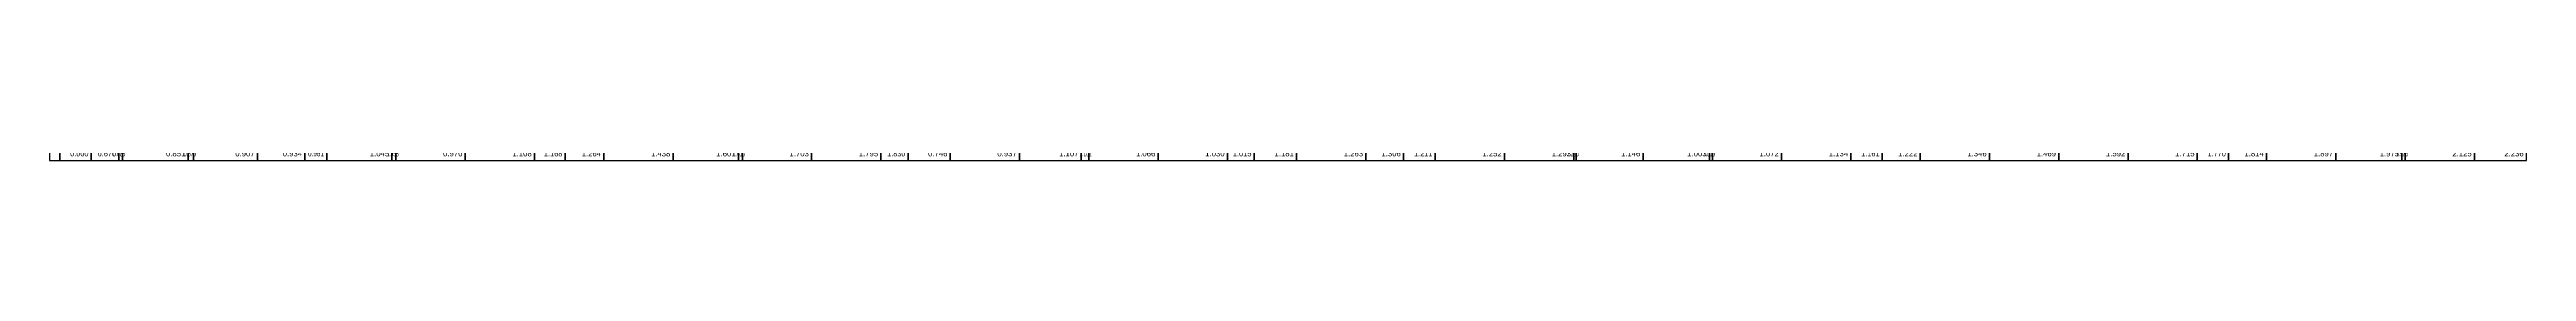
# Model space of a CAD drawing. Extents: x -160 to 364724, y -100 to 7353297.
# Drawn here: x 360157 to 360872, y 7350977 to 7350977 of the extents above; entities that cross this region are included whole.
import ezdxf
from ezdxf.enums import TextEntityAlignment as Align

# ---------------------------------------------------------------- set-up
doc = ezdxf.new("R2010")
doc.units = 0
doc.header["$LTSCALE"] = 5
doc.layers.add('PS_PERFIL_COTA_LIN', color=7, linetype='Continuous')
doc.layers.add('PS_PERFIL_COTA_TXT', color=5, linetype='Continuous')
doc.styles.get("Standard").update_dxf_attribs({"font": 'arial.ttf'})

msp = doc.modelspace()

# ---------------------------------------------------------------- linework, layer by layer
at = {"layer": 'PS_PERFIL_COTA_LIN', "linetype": 'Continuous'}
for points in [[(360156.96, 7350981.353), (360156.96, 7350977.353), (360159.935, 7350977.353), (360159.935, 7350981.353)], [(360159.935, 7350981.353), (360159.935, 7350977.353), (360169.003, 7350977.353), (360169.003, 7350981.353)], [(360169.003, 7350981.353), (360169.003, 7350977.353), (360176.96, 7350977.353), (360176.96, 7350981.353)], [(360176.96, 7350981.353), (360176.96, 7350977.353), (360177.991, 7350977.353), (360177.991, 7350981.353)], [(360177.991, 7350981.353), (360177.991, 7350977.353), (360196.96, 7350977.353), (360196.96, 7350981.353)], [(360196.96, 7350981.353), (360196.96, 7350977.353), (360198.47, 7350977.353), (360198.47, 7350981.353)], [(360198.47, 7350981.353), (360198.47, 7350977.353), (360216.96, 7350977.353), (360216.96, 7350981.353)], [(360216.96, 7350981.353), (360216.96, 7350977.353), (360230.674, 7350977.353), (360230.674, 7350981.353)], [(360230.674, 7350981.353), (360230.674, 7350977.353), (360236.96, 7350977.353), (360236.96, 7350981.353)], [(360236.96, 7350981.353), (360236.96, 7350977.353), (360255.803, 7350977.353), (360255.803, 7350981.353)], [(360255.803, 7350981.353), (360255.803, 7350977.353), (360256.96, 7350977.353), (360256.96, 7350981.353)], [(360256.96, 7350981.353), (360256.96, 7350977.353), (360276.96, 7350977.353), (360276.96, 7350981.353)], [(360276.96, 7350981.353), (360276.96, 7350977.353), (360296.96, 7350977.353), (360296.96, 7350981.353)], [(360296.96, 7350981.353), (360296.96, 7350977.353), (360305.805, 7350977.353), (360305.805, 7350981.353)], [(360305.805, 7350981.353), (360305.805, 7350977.353), (360316.96, 7350977.353), (360316.96, 7350981.353)], [(360316.96, 7350981.353), (360316.96, 7350977.353), (360336.96, 7350977.353), (360336.96, 7350981.353)], [(360336.96, 7350981.353), (360336.96, 7350977.353), (360355.805, 7350977.353), (360355.805, 7350981.353)], [(360355.805, 7350981.353), (360355.805, 7350977.353), (360356.96, 7350977.353), (360356.96, 7350981.353)], [(360356.96, 7350981.353), (360356.96, 7350977.353), (360376.96, 7350977.353), (360376.96, 7350981.353)], [(360376.96, 7350981.353), (360376.96, 7350977.353), (360396.96, 7350977.353), (360396.96, 7350981.353)], [(360396.96, 7350981.353), (360396.96, 7350977.353), (360404.78, 7350977.353), (360404.78, 7350981.353)], [(360404.78, 7350981.353), (360404.78, 7350977.353), (360416.96, 7350977.353), (360416.96, 7350981.353)], [(360416.96, 7350981.353), (360416.96, 7350977.353), (360436.96, 7350977.353), (360436.96, 7350981.353)], [(360436.96, 7350981.353), (360436.96, 7350977.353), (360454.78, 7350977.353), (360454.78, 7350981.353)], [(360454.78, 7350981.353), (360454.78, 7350977.353), (360456.96, 7350977.353), (360456.96, 7350981.353)], [(360456.96, 7350981.353), (360456.96, 7350977.353), (360476.96, 7350977.353), (360476.96, 7350981.353)], [(360476.96, 7350981.353), (360476.96, 7350977.353), (360496.96, 7350977.353), (360496.96, 7350981.353)], [(360496.96, 7350981.353), (360496.96, 7350977.353), (360504.726, 7350977.353), (360504.726, 7350981.353)], [(360504.726, 7350981.353), (360504.726, 7350977.353), (360516.96, 7350977.353), (360516.96, 7350981.353)], [(360516.96, 7350981.353), (360516.96, 7350977.353), (360536.96, 7350977.353), (360536.96, 7350981.353)], [(360536.96, 7350981.353), (360536.96, 7350977.353), (360547.833, 7350977.353), (360547.833, 7350981.353)], [(360547.833, 7350981.353), (360547.833, 7350977.353), (360556.96, 7350977.353), (360556.96, 7350981.353)], [(360556.96, 7350981.353), (360556.96, 7350977.353), (360576.96, 7350977.353), (360576.96, 7350981.353)], [(360576.96, 7350981.353), (360576.96, 7350977.353), (360596.96, 7350977.353), (360596.96, 7350981.353)], [(360596.96, 7350981.353), (360596.96, 7350977.353), (360597.645, 7350977.353), (360597.645, 7350981.353)], [(360597.645, 7350981.353), (360597.645, 7350977.353), (360616.96, 7350977.353), (360616.96, 7350981.353)], [(360616.96, 7350981.353), (360616.96, 7350977.353), (360636.093, 7350977.353), (360636.093, 7350981.353)], [(360636.093, 7350981.353), (360636.093, 7350977.353), (360636.96, 7350977.353), (360636.96, 7350981.353)], [(360636.96, 7350981.353), (360636.96, 7350977.353), (360656.96, 7350977.353), (360656.96, 7350981.353)], [(360656.96, 7350981.353), (360656.96, 7350977.353), (360676.96, 7350977.353), (360676.96, 7350981.353)], [(360676.96, 7350981.353), (360676.96, 7350977.353), (360686.025, 7350977.353), (360686.025, 7350981.353)], [(360686.025, 7350981.353), (360686.025, 7350977.353), (360696.96, 7350977.353), (360696.96, 7350981.353)], [(360696.96, 7350981.353), (360696.96, 7350977.353), (360716.96, 7350977.353), (360716.96, 7350981.353)], [(360716.96, 7350981.353), (360716.96, 7350977.353), (360736.96, 7350977.353), (360736.96, 7350981.353)], [(360736.96, 7350981.353), (360736.96, 7350977.353), (360756.96, 7350977.353), (360756.96, 7350981.353)], [(360756.96, 7350981.353), (360756.96, 7350977.353), (360776.96, 7350977.353), (360776.96, 7350981.353)], [(360776.96, 7350981.353), (360776.96, 7350977.353), (360785.988, 7350977.353), (360785.988, 7350981.353)], [(360785.988, 7350981.353), (360785.988, 7350977.353), (360796.96, 7350977.353), (360796.96, 7350981.353)], [(360796.96, 7350981.353), (360796.96, 7350977.353), (360816.96, 7350977.353), (360816.96, 7350981.353)], [(360816.96, 7350981.353), (360816.96, 7350977.353), (360835.987, 7350977.353), (360835.987, 7350981.353)], [(360835.987, 7350981.353), (360835.987, 7350977.353), (360836.96, 7350977.353), (360836.96, 7350981.353)], [(360836.96, 7350981.353), (360836.96, 7350977.353), (360856.96, 7350977.353), (360856.96, 7350981.353)], [(360856.96, 7350981.353), (360856.96, 7350977.353), (360871.969, 7350977.353), (360871.969, 7350981.353)]]:
    msp.add_lwpolyline(points, close=True, dxfattribs=at)
for points in [[(360156.96, 7350977.353), (360159.935, 7350977.353)], [(360159.935, 7350977.353), (360169.003, 7350977.353)], [(360169.003, 7350977.353), (360176.96, 7350977.353)], [(360177.991, 7350977.353), (360196.96, 7350977.353)], [(360198.47, 7350977.353), (360216.96, 7350977.353)], [(360216.96, 7350977.353), (360230.674, 7350977.353)], [(360236.96, 7350977.353), (360255.803, 7350977.353)], [(360276.96, 7350977.353), (360296.96, 7350977.353)], [(360305.805, 7350977.353), (360316.96, 7350977.353)], [(360316.96, 7350977.353), (360336.96, 7350977.353)], [(360336.96, 7350977.353), (360355.805, 7350977.353)], [(360356.96, 7350977.353), (360376.96, 7350977.353)], [(360376.96, 7350977.353), (360396.96, 7350977.353)], [(360396.96, 7350977.353), (360404.78, 7350977.353)], [(360416.96, 7350977.353), (360436.96, 7350977.353)], [(360454.78, 7350977.353), (360456.96, 7350977.353)], [(360456.96, 7350977.353), (360476.96, 7350977.353)], [(360476.96, 7350977.353), (360496.96, 7350977.353)], [(360496.96, 7350977.353), (360504.726, 7350977.353)], [(360516.96, 7350977.353), (360536.96, 7350977.353)], [(360536.96, 7350977.353), (360547.833, 7350977.353)], [(360556.96, 7350977.353), (360576.96, 7350977.353)], [(360576.96, 7350977.353), (360596.96, 7350977.353)], [(360597.645, 7350977.353), (360616.96, 7350977.353)], [(360616.96, 7350977.353), (360636.093, 7350977.353)], [(360636.96, 7350977.353), (360656.96, 7350977.353)], [(360656.96, 7350977.353), (360676.96, 7350977.353)], [(360676.96, 7350977.353), (360686.025, 7350977.353)], [(360696.96, 7350977.353), (360716.96, 7350977.353)], [(360716.96, 7350977.353), (360736.96, 7350977.353)], [(360736.96, 7350977.353), (360756.96, 7350977.353)], [(360756.96, 7350977.353), (360776.96, 7350977.353)], [(360785.988, 7350977.353), (360796.96, 7350977.353)], [(360796.96, 7350977.353), (360816.96, 7350977.353)], [(360816.96, 7350977.353), (360835.987, 7350977.353)], [(360836.96, 7350977.353), (360856.96, 7350977.353)], [(360856.96, 7350977.353), (360871.969, 7350977.353)]]:
    msp.add_lwpolyline(points, dxfattribs=at)

# ---------------------------------------------------------------- texts
at = {"layer": 'PS_PERFIL_COTA_TXT'}
for s, width, p in [('0.000', 0.944533, (360168.203, 7350979.353)), ('0.670', 0.828926, (360176.16, 7350979.353)), ('0.683', 0.5, (360178.791, 7350979.353)), ('0.870', 0.5, (360199.27, 7350979.353)), ('0.961', 0.654862, (360236.16, 7350979.353)), ('1.058', 0.5, (360257.76, 7350979.353)), ('1.168', 0.921283, (360305.005, 7350979.353)), ('1.610', 0.5, (360357.76, 7350979.353)), ('1.830', 0.814578, (360403.98, 7350979.353)), ('1.102', 0.5, (360457.76, 7350979.353)), ('1.015', 0.808897, (360503.926, 7350979.353)), ('1.211', 0.95078, (360556.16, 7350979.353)), ('1.290', 0.5, (360598.445, 7350979.353)), ('1.010', 0.5, (360637.76, 7350979.353)), ('1.161', 0.944225, (360685.225, 7350979.353)), ('1.770', 0.940424, (360785.188, 7350979.353)), ('1.976', 0.5, (360837.76, 7350979.353))]:
    msp.add_text(s, height=1.6, dxfattribs=dict(at, width=width)).set_placement(p, align=Align.MIDDLE_RIGHT)
for s, p in [('0.851', (360196.16, 7350979.353)), ('0.907', (360216.16, 7350979.353)), ('0.934', (360229.874, 7350979.353)), ('1.045', (360255.003, 7350979.353)), ('0.970', (360276.16, 7350979.353)), ('1.108', (360296.16, 7350979.353)), ('1.264', (360316.16, 7350979.353)), ('1.438', (360336.16, 7350979.353)), ('1.601', (360355.005, 7350979.353)), ('1.703', (360376.16, 7350979.353)), ('1.795', (360396.16, 7350979.353)), ('0.746', (360416.16, 7350979.353)), ('0.937', (360436.16, 7350979.353)), ('1.107', (360453.98, 7350979.353)), ('1.066', (360476.16, 7350979.353)), ('1.030', (360496.16, 7350979.353)), ('1.181', (360516.16, 7350979.353)), ('1.263', (360536.16, 7350979.353)), ('1.306', (360547.033, 7350979.353)), ('1.252', (360576.16, 7350979.353)), ('1.293', (360596.16, 7350979.353)), ('1.146', (360616.16, 7350979.353)), ('1.003', (360635.293, 7350979.353)), ('1.072', (360656.16, 7350979.353)), ('1.134', (360676.16, 7350979.353)), ('1.222', (360696.16, 7350979.353)), ('1.346', (360716.16, 7350979.353)), ('1.469', (360736.16, 7350979.353)), ('1.592', (360756.16, 7350979.353)), ('1.715', (360776.16, 7350979.353)), ('1.814', (360796.16, 7350979.353)), ('1.897', (360816.16, 7350979.353)), ('1.975', (360835.187, 7350979.353)), ('2.125', (360856.16, 7350979.353)), ('2.236', (360871.169, 7350979.353))]:
    msp.add_text(s, height=1.6, dxfattribs=at).set_placement(p, align=Align.MIDDLE_RIGHT)

doc.saveas('drawing.dxf')
